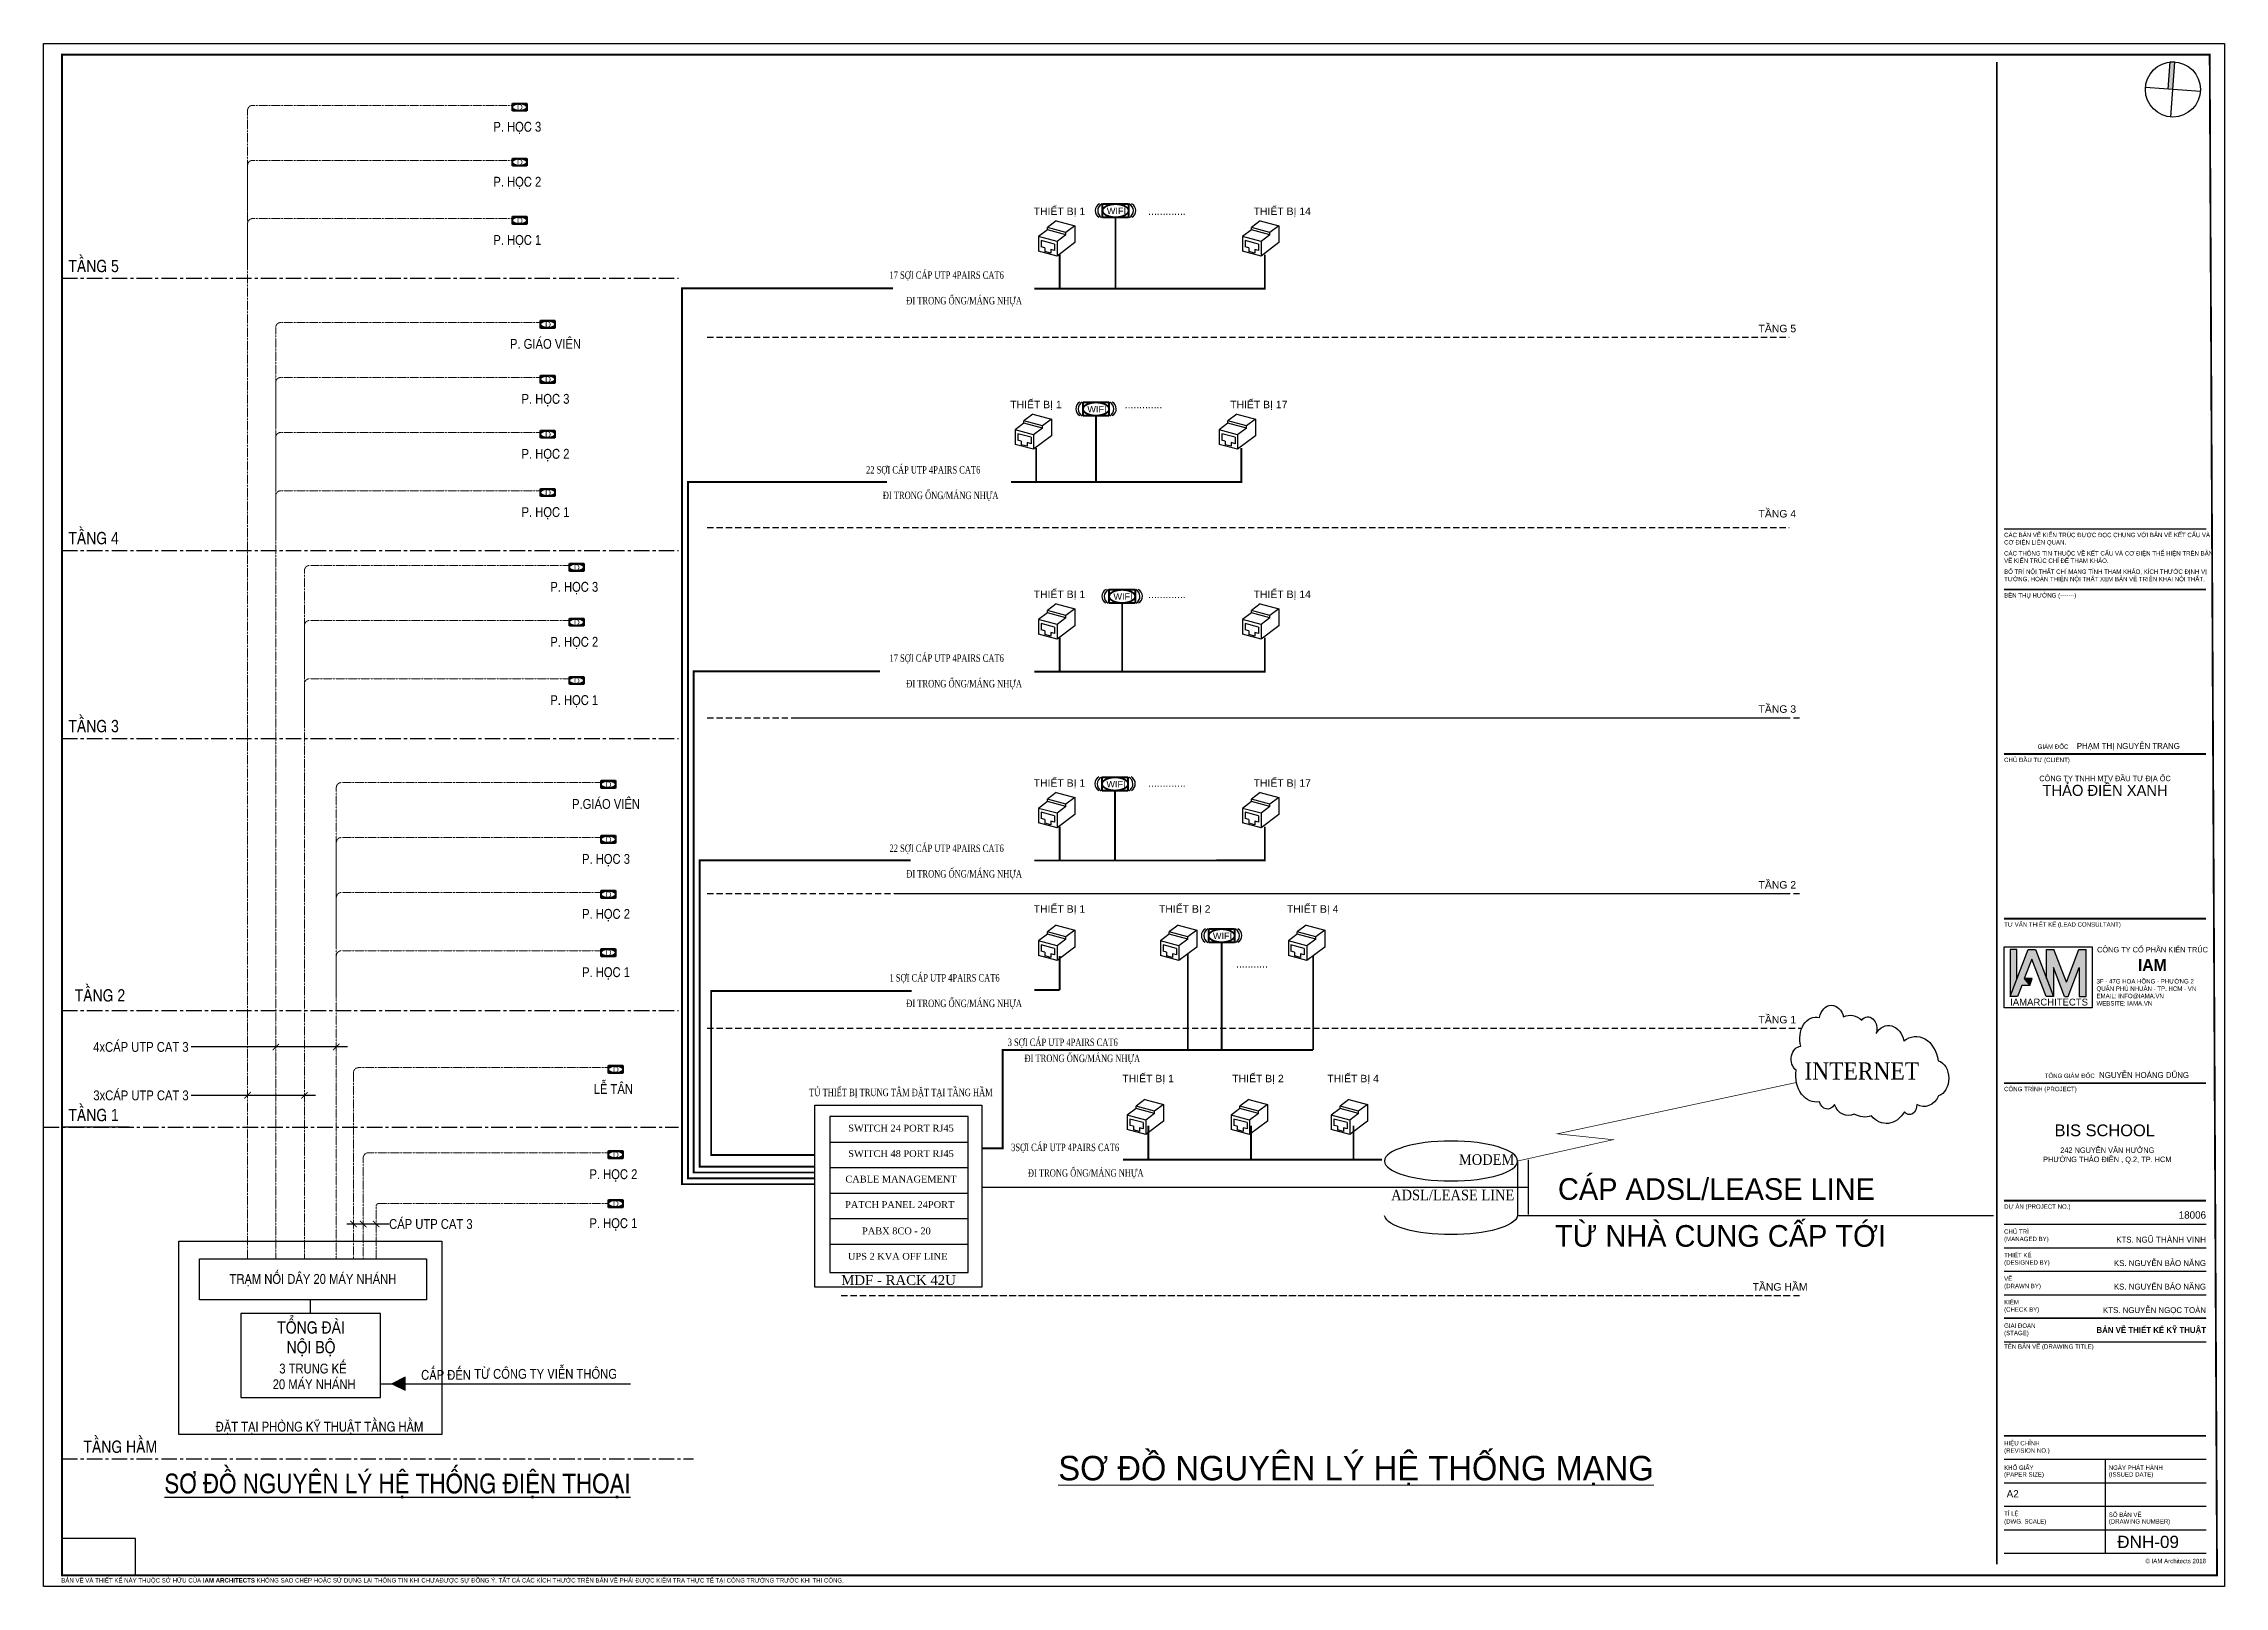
# Model space of a CAD drawing. Header units: inches. Extents: x 1721084 to 1854744, y 225101 to 488646.
# Drawn here: x 1721084 to 1765634, y 414101 to 445601 of the extents above; entities that cross this region are included whole.
import ezdxf
from ezdxf.enums import TextEntityAlignment as Align

# ---------------------------------------------------------------- set-up
doc = ezdxf.new("R2010")
doc.units = ezdxf.units.IN
doc.header["$MEASUREMENT"] = 0
for name, pattern in [('CENTER', [50.8, 31.75, -6.35, 6.35, -6.35]), ('CENTER2', [1.125, 0.75, -0.125, 0.125, -0.125]), ('DASHDOT', [25.4, 12.7, -6.35, 0, -6.35]), ('DASHED', [19.05, 12.7, -6.35]), ('DASHEDX2', [1.5, 1, -0.5]), ('HIDDEN', [0.375, 0.25, -0.125]), ('HIDDENX2', [0.75, 0.5, -0.25])]:
    doc.linetypes.add(name, pattern=pattern)
for name, color, linetype, lineweight in [('. routing', 6, 'HIDDEN', 13), ('.equipment', 1, 'Continuous', 13), ('KHUNG1', 7, 'Continuous', 15), ('TTLL', 252, 'DASHED', 50)]:
    doc.layers.add(name, color=color, linetype=linetype, lineweight=lineweight)
for name, color, linetype in [('.text', 4, 'Continuous'), ('.tray', 4, 'Continuous'), ('0-SDNL', 8, 'Continuous'), ('07-FIN', 9, 'Continuous'), ('22-TIT1', 6, 'Continuous'), ('A-ANNO-DIM 100', 252, 'Continuous'), ('A-TEXT', 2, 'Continuous'), ('Cable', 6, 'Continuous'), ('DUCT', 11, 'Continuous'), ('ELV-TEXT', 2, 'Continuous'), ('ELV-TP', 4, 'Continuous'), ('I.A.M TITLEBLOCK - A2 -H$0$A-ANNO-KEY', 250, 'Continuous'), ('I.A.M TITLEBLOCK - A2 -H$0$A-ANNO-SYMB', 250, 'Continuous'), ('I.A.M TITLEBLOCK - A2 -H$0$A-TBLK-TEXT', 250, 'Continuous'), ('M&E', 6, 'Continuous'), ('MEC_TELNET', 7, 'Continuous'), ('TEXT', 9, 'Continuous'), ('TEXT_TELNET', 4, 'Continuous'), ('tructn', 7, 'Continuous'), ('Xref$0$noi that13-5-2008$0$ID-FURN-ROOM-N', 6, 'Continuous'), ('덕트', 5, 'Continuous')]:
    doc.layers.add(name, color=color, linetype=linetype)
doc.styles.add('ARIAL', font='arial.ttf')
doc.styles.add('AVANTH-B', font='vhavanb.ttf')
doc.styles.add('ht', font='times.ttf')
doc.styles.add('I.A.M TITLEBLOCK - A2 -H$0$IAM TEXT', font='VAVON_.TTF', dxfattribs={"height": 2})
doc.styles.add('I.A.M TITLEBLOCK - A2 -H$0$SYMBTEXT', font='ARIALN.TTF', dxfattribs={"width": 0.8})
doc.styles.add('I.A.M TITLEBLOCK - A2 -H$0$TITLE BLOCK', font='arial.ttf')
doc.styles.add('M&E', font='VHELVCN0.TTF')
doc.styles.add('TEXT', font='vhavan.ttf')
doc.styles.add('vntimeh', font='vntimeh.shx', dxfattribs={"width": 0.9})
doc.styles.add('Xref$0$noi that13-5-2008$0$Arial', font='arial.ttf')

msp = doc.modelspace()

# ---------------------------------------------------------------- texts
at = {"layer": '.text', "style": 'M&E'}
for s, p in [('4xCAÙP UTP CAT 3', (1722097.1, 425115.6)), ('3xCAÙP UTP CAT 3', (1722099.3, 424126.6)), ('CAÙP UTP CAT 3', (1728141.7, 421500.1))]:
    msp.add_text(s, height=200, dxfattribs=at).set_placement(p, align=Align.MIDDLE_LEFT)
for s, height, p in [('TRAÏM NOÁI DAÂY 20 MAÙY NHAÙNH', 200, (1726585.1, 420377.6)), ('%%USÔ ÑOÀ NGUYEÂN LYÙ HEÄ THOÁNG ÑIEÄN THOAÏI', 400, (1728313.2, 416202))]:
    msp.add_text(s, height=height, dxfattribs=at).set_placement(p, align=Align.MIDDLE_CENTER)
at = {"layer": '22-TIT1', "style": 'M&E'}
for s, p in [('TAÀNG 5', (1721588.3, 440936.1)), ('TAÀNG 4', (1721588.3, 435380.3)), ('TAÀNG 3', (1721588.3, 431541.7)), ('TAÀNG 2', (1721718.2, 426043.7)), ('TAÀNG 1', (1721588.3, 423600.4)), ('TAÀNG HAÀM', (1721895.8, 416828.4))]:
    msp.add_text(s, height=250, dxfattribs=at).set_placement(p)
at = {"layer": 'A-TEXT', "style": 'TEXT'}
for s, p in [('C¸p ADSL/LEASE LINE ', (1755339, 422268.2, -11.2)), ('tõ nhµ cung cÊp tíi', (1755339, 421320.2, -11.2))]:
    msp.add_text(s, height=442.241, dxfattribs=at).set_placement(p, align=Align.MIDDLE)
at = {"layer": 'KHUNG1', "style": 'AVANTH-B'}
msp.add_text('%%Us¬ ®å NGUY£N Lý hÖ thèng m¹ng', height=500, dxfattribs=at).set_placement((1753976, 416265.7), align=Align.RIGHT)
at = {"layer": 'TEXT', "color": 4, "style": 'M&E'}
for s, p in [('P. HOÏC 3', (1730759.9, 443904)), ('P. HOÏC 2', (1730759.9, 442781.5)), ('P. HOÏC 1', (1730759.9, 441592)), ('P. GIAÙO VIEÂN', (1731335.9, 439470.8)), ('P. HOÏC 3', (1731335.9, 438348.3)), ('P. HOÏC 2', (1731335.9, 437225.8)), ('P. HOÏC 1', (1731335.9, 436036.3)), ('P. HOÏC 3', (1731923.4, 434509.7)), ('P. HOÏC 2', (1731923.4, 433387.2)), ('P. HOÏC 1', (1731923.4, 432197.7)), ('P.GIAÙO VIEÂN', (1732572.5, 430076.4)), ('P. HOÏC 3', (1732572.5, 428953.9)), ('P. HOÏC 2', (1732572.5, 427831.4)), ('P. HOÏC 1', (1732572.5, 426641.9)), ('LEÃ TAÂN', (1732722.9, 424256.4)), ('P. HOÏC 2', (1732722.9, 422516.9)), ('P. HOÏC 1', (1732722.9, 421516.9))]:
    msp.add_text(s, height=200, dxfattribs=at).set_placement(p, align=Align.MIDDLE_CENTER)
at = {"layer": 'TEXT', "style": 'ht'}
for s, height, p in [('SWITCH 24 PORT RJ45', 140, (1738599, 423456.4)), ('SWITCH 48 PORT RJ45', 140, (1738599, 422936.3)), ('CABLE MANAGEMENT', 140, (1738599, 422416.2)), ('PATCH PANEL 24PORT ', 140, (1738599, 421896.1)), ('PABX 8CO - 20 ', 140, (1738531.1, 421358.6)), ('UPS 2 KVA OFF LINE', 140, (1738531.1, 420839.3)), ('MDF - RACK 42U', 200, (1738548.9, 420355.5))]:
    msp.add_text(s, height=height, dxfattribs=at).set_placement(p, align=Align.MIDDLE)
at = {"layer": 'TEXT', "color": 2, "style": 'M&E'}
for s, height, p in [('TOÅNG ÑAØI', 250, (1726546.1, 419387.3)), ('NOÄI BOÄ', 250, (1726546.1, 418984.8)), ('20 MAÙY NHAÙNH', 200, (1726609.6, 418228.3)), ('3 TRUNG KEÁ', 200, (1726585, 418548.3))]:
    msp.add_text(s, height=height, dxfattribs=at).set_placement(p, align=Align.MIDDLE_CENTER)
for s, p in [('CAÁP ÑEÁN', (1729810.9, 418318.9)), ('TÖØ COÂNG TY VIEÃN THOÂNG', (1732796.9, 418339.9))]:
    msp.add_text(s, height=200, dxfattribs=at).set_placement(p, align=Align.RIGHT)
msp.add_text('ÑAËT TAÏI PHOØNG KYÕ THUAÄT TAÀNG HAÀM', height=200, dxfattribs=at).set_placement((1728840.3, 417202), align=Align.BOTTOM_RIGHT)
at = {"layer": 'TEXT', "color": 7, "linetype": 'Continuous', "style": 'ARIAL'}
msp.add_text('ĐNH-09', height=250, dxfattribs=at).set_placement((1764075.3, 414884.2), align=Align.CENTER)
at = {"layer": 'TEXT_TELNET', "style": 'ARIAL'}
for s, height, p in [('THIẾT BỊ 1', 152.37, (1741308.8, 442102.3)), ('.............', 152.366, (1743646.7, 442102.3)), ('THIẾT BỊ 14', 152.366, (1745801.8, 442102.3)), ('TẦNG 5', 152.37, (1756116, 439708.5)), ('THIẾT BỊ 1', 152.37, (1740829.6, 438156.1)), ('.............', 152.366, (1743167.6, 438156.1)), ('THIẾT BỊ 17', 152.366, (1745322.6, 438156.1)), ('TẦNG 4', 152.37, (1756116, 435926.2)), ('THIẾT BỊ 1', 152.37, (1741308.8, 434281.9)), ('THIẾT BỊ 14', 152.366, (1745801.8, 434281.9)), ('.............', 152.366, (1743646.7, 434281.9)), ('TẦNG 3', 152.37, (1756116, 431938.1)), ('THIẾT BỊ 1', 152.37, (1741308.8, 430428)), ('.............', 152.366, (1743646.7, 430428)), ('THIẾT BỊ 17', 152.366, (1745801.8, 430428)), ('TẦNG 2', 152.37, (1756116, 428349.1)), ('THIẾT BỊ 1', 152.37, (1741308.8, 427856.2)), ('THIẾT BỊ 2', 152.37, (1743868.7, 427856.2)), ('THIẾT BỊ 4', 152.37, (1746483, 427856.2)), ('...........', 152.366, (1745442.5, 426735.5)), ('TẦNG 1', 152.37, (1756116, 425595.9)), ('THIẾT BỊ 1', 152.37, (1743120.3, 424393.5)), ('THIẾT BỊ 2', 152.37, (1745365.3, 424393.5)), ('THIẾT BỊ 4', 152.37, (1747308.2, 424393.5)), ('TẦNG HẦM', 152.37, (1755995.8, 420139.6))]:
    msp.add_text(s, height=height, dxfattribs=at).set_placement(p)
at = {"layer": 'TEXT_TELNET', "style": 'vntimeh', "width": 0.75}
for s, p in [('17 sîi c¸p utp 4pairs cat6', (1738364, 440799.2)), ('®i trong èng/m¸ng nhùa', (1738706.5, 440277.4)), ('22 sîi c¸p utp 4pairs cat6', (1737884.9, 436823.2)), ('®i trong èng/m¸ng nhùa', (1738227.3, 436301.4)), ('17 sîi c¸p utp 4pairs cat6', (1738364, 432978.9)), ('®i trong èng/m¸ng nhùa', (1738706.5, 432457.1)), ('22 sîi c¸p utp 4pairs cat6', (1738364, 429095.1)), ('®i trong èng/m¸ng nhùa', (1738706.5, 428573.3)), ('1 sîi c¸p utp 4pairs cat6', (1738364, 426450.5)), ('®i trong èng/m¸ng nhùa', (1738706.5, 425928.7)), ('3 sîi c¸p utp 4pairs cat6', (1740778.3, 425134.2)), ('®i trong èng/m¸ng nhùa', (1741120.8, 424806)), ('tñ thiÕt bÞ trung t©m ®Æt t¹i tÇng hÇm', (1736723.1, 424110)), ('3sîi c¸p utp 4pairs cat6', (1740848.8, 422987.8)), ('®i trong èng/m¸ng nhùa', (1741191.2, 422466))]:
    msp.add_text(s, height=152.366, dxfattribs=at).set_placement(p)
at = {"layer": 'tructn', "color": 0, "linetype": 'Continuous', "char_height": 277.769, "attachment_point": 3, "style": 'vntimeh'}
for s, insert, width in [('{\\H1.27x;Internet}', (1759397.5, 424800.9, -14.6), 2538.805), ('     {\\H0.7814x;MODEM \\P\\PADSL/LEASE LINE}', (1751127.5, 422924.4, -11.2), 3627.627)]:
    msp.add_mtext(s, dxfattribs=dict(at, insert=insert, width=width))

# ---------------------------------------------------------------- blocks, each defined once
blk = doc.blocks.new('I.A.M TITLEBLOCK - A2 -H$0$LOGO IAM')
h = blk.add_hatch(color=253)
h.dxf.hatch_style = 1
h.paths.add_polyline_path([(0.316, 1.424), (0.148, 1.424), (0.148, 0.272), (0.316, 0.712)])
h = blk.add_hatch(color=251)
h.dxf.hatch_style = 1
h.paths.add_polyline_path([(0.768, 1.424), (0.588, 1.424), (0.148, 0.272), (0.328, 0.272), (0.432, 0.544), (0.628, 0.544), (0.496, 0.712), (0.678, 1.188), (1.028, 0.272), (1.208, 0.272)])
h = blk.add_hatch(color=253)
h.dxf.hatch_style = 1
h.paths.add_polyline_path([(1.22, 1.424), (1.04, 1.424), (1.04, 0.712), (1.208, 0.272), (1.208, 0.984), (1.48, 0.272), (1.572, 0.272), (1.844, 0.984), (1.844, 0.272), (2.012, 0.272), (2.012, 1.424), (1.832, 1.424), (1.526, 0.623)])
h = blk.add_hatch(color=253)
h.dxf.hatch_style = 1
h.paths.add_polyline_path([(0.628, 0.544), (0.692, 0.712), (0.496, 0.712)])
at = {"color": 251}
for p, q in [((0.148, 0.272), (0.588, 1.424)), ((0.678, 1.188), (0.496, 0.712)), ((0.588, 1.424), (0.768, 1.424)), ((1.028, 0.272), (0.678, 1.188)), ((0.768, 1.424), (1.208, 0.272)), ((0.432, 0.544), (0.328, 0.272)), ((0.628, 0.544), (0.432, 0.544)), ((0.328, 0.272), (0.148, 0.272)), ((1.208, 0.272), (1.028, 0.272))]:
    blk.add_line(p, q, dxfattribs=at)
at = {"color": 253}
for p, q in [((1.526, 0.623), (1.22, 1.424)), ((1.526, 0.623), (1.832, 1.424)), ((1.48, 0.272), (1.208, 0.984))]:
    blk.add_line(p, q, dxfattribs=at)
for points in [[(0.316, 0.712), (0.316, 1.424), (0.148, 1.424), (0.148, 0.272)], [(1.04, 0.712), (1.04, 1.424)], [(1.04, 1.424), (1.22, 1.424)], [(1.832, 1.424), (2.012, 1.424)], [(1.844, 0.984), (1.844, 0.272), (2.012, 0.272), (2.012, 1.424)], [(0.496, 0.712), (0.628, 0.544), (0.692, 0.712), (0.496, 0.712)], [(1.208, 0.984), (1.208, 0.272)], [(1.572, 0.272), (1.844, 0.984)], [(1.48, 0.272), (1.572, 0.272)]]:
    blk.add_lwpolyline(points, dxfattribs=at)
at = {"layer": 'Defpoints'}
blk.add_lwpolyline([(2.161, 0), (0, 0), (0, 1.488), (2.161, 1.488)], close=True, dxfattribs=at)
at = {"color": 251, "insert": (0.148, 0.136), "char_height": 0.16727, "attachment_point": 4, "style": 'I.A.M TITLEBLOCK - A2 -H$0$SYMBTEXT'}
blk.add_mtext_dynamic_manual_height_columns('{\\fHelvetica World|b0|i0|c0|p34;\\W1;IAM\\C253;ARCHITECTS}', width=1.76067, gutter_width=315, heights=[0], dxfattribs=at)
blk = doc.blocks.new('I.A.M TITLEBLOCK - A2 -H$0$TRUE NORTH')
at = {"layer": 'I.A.M TITLEBLOCK - A2 -H$0$A-ANNO-SYMB'}
h = blk.add_hatch(color=256, dxfattribs=at)
h.dxf.hatch_style = 1
h.paths.add_polyline_path([(-250, 1479, -0.0418865), (0, 1500), (0, 0), (-250, 0)])
h.paths.add_polyline_path([(0, 1500, 0.0418865), (-250, 1479), (-250, 1500)])
for points in [[(0, 1500), (-250, 1500)], [(-250, 0), (-250, 1500)], [(0, -1500), (0, 1500)], [(1500, 0), (-1500, 0)], [(-250, -1500), (-250, -1479)]]:
    blk.add_lwpolyline(points, dxfattribs=at)
blk.add_circle((0, 0), 1500, dxfattribs=at)
blk = doc.blocks.new('I.A.M TITLEBLOCK - A2 -H')
at = {"const_width": 0.5}
blk.add_lwpolyline([(5, 3), (592, 3), (590, 417), (5, 417)], close=True, dxfattribs=at)
for points in [[(532, 6), (532, 415)], [(534, 271.4), (589, 271.4)], [(534, 226.6), (589, 226.6)], [(534, 181.8), (589, 181.8)], [(534, 137), (589, 137)], [(534, 105), (589, 105)], [(534, 73), (589, 73)], [(534, 41), (589, 41)]]:
    blk.add_lwpolyline(points, dxfattribs=at)
at = {"color": 2}
for points in [[(534, 287.9), (589, 287.9)], [(534, 98.6), (589, 98.6)], [(534, 92.2), (589, 92.2)], [(534, 85.8), (589, 85.8)], [(534, 79.4), (589, 79.4)], [(534, 73), (589, 73)], [(534, 66.6), (589, 66.6)], [(534, 34.6), (589, 34.6)], [(561.5, 34.6), (561.5, 9)], [(534, 28.2), (589, 28.2)], [(534, 21.8), (589, 21.8)], [(534, 15.4), (589, 15.4)], [(534, 9), (589, 9)]]:
    blk.add_lwpolyline(points, dxfattribs=at)
at = {"layer": 'Defpoints'}
blk.add_lwpolyline([(0, 420), (594, 420), (594, 0), (0, 0)], close=True, dxfattribs=at)
at = {"layer": 'Defpoints', "color": 8}
blk.add_lwpolyline([(5, 3), (25, 3), (25, 13), (5, 13)], close=True, dxfattribs=at)
at = {"xscale": 11.10768265360305, "yscale": 11.10768265360305, "zscale": 11.10768265360305}
blk.add_blockref('I.A.M TITLEBLOCK - A2 -H$0$LOGO IAM', (534, 157.54), dxfattribs=at)
at = {"layer": 'I.A.M TITLEBLOCK - A2 -H$0$A-ANNO-KEY', "xscale": 0.005, "yscale": 0.005, "zscale": 0.005, "rotation": 355.8874453798923}
blk.add_blockref('I.A.M TITLEBLOCK - A2 -H$0$TRUE NORTH', (579.97, 407.52), dxfattribs=at)
at = {"insert": (534.7, 26.2), "char_height": 2, "width": 2.797, "attachment_point": 1, "style": 'I.A.M TITLEBLOCK - A2 -H$0$IAM TEXT'}
blk.add_mtext('A2', dxfattribs=at)
at = {"layer": 'Defpoints', "color": 2, "lineweight": 0, "insert": (589, 70.6), "char_height": 1.6, "width": 56.5421, "attachment_point": 3, "style": 'I.A.M TITLEBLOCK - A2 -H$0$TITLE BLOCK'}
blk.add_mtext('{\\fVNI-Avo|b1|i0|c0|p2;\\C7;BAÛN VEÕ THIEÁT KEÁ KYÕ THUAÄT }', dxfattribs=at)
at = {"layer": 'I.A.M TITLEBLOCK - A2 -H$0$A-TBLK-TEXT', "color": 2, "lineweight": 0, "style": 'I.A.M TITLEBLOCK - A2 -H$0$TITLE BLOCK'}
for s, insert, char_height, width, attachment_point in [('\\pt1.2;{\\fVNI-Avo|b0|i0|c0|p2;CAÙC BAÛN VEÕ KIEÁN TRUÙC ÑÖÔÏC ÑOÏC CHUNG VÔÙI BAÛN VEÕ KEÁT CAÁU VAØ CÔ ÑIEÄN LIEÂN QUAN.}', (534, 286.84), 1.2, 55, 1), ('\\pt1.5;{\\fVNI-Avo|b0|i0|c0|p2;CAÙC THOÂNG TIN THUOÄC VEÀ KEÁT CAÁU VAØ CÔ ÑIEÄN THEÅ HIEÄN TREÂN BAÛN VEÕ KIEÁN TRUÙC CHÆ ÑEÅ THAM KHAÛO.}', (534, 281.84), 1.2, 55.5702, 1), ('\\pt1.5;{\\fVNI-Avo|b0|i0|c0|p2;BOÁ TRÍ NOÄI THAÁT CHÆ MANG TÍNH THAM KHAÛO, KÍCH THÖÔÙC ÑÒNH VÒ TÖÔØNG, HOAØN THIEÄN NOÄI THAÁT XEM BAÛN VEÕ TRIEÅN KHAI NOÄI THAÁT.}', (534, 276.84), 1.2, 55.0778, 1), ('\\pt1.2;{\\fVNI-Avo|b0|i0|c0|p2;BEÂN THUÏ HÖÔÛNG \\C7;(-------)}', (534, 270.4), 1.2, 22.2752, 1), ('\\pt1.2;{\\fVNI-Avo|b0|i0|c0|p2;CHUÛ ÑAÀU TÖ \\C7;(CLIENT)}', (534, 225.6), 1.2, 22.2752, 1), ('{\\fVNI-Avo|b0|i0|c0|p2;\\H0.75x;\\C7;GIAÙM ÑOÁC     \\H1.333x;\\C2;PHAÏM THÒ NGUYEÂN TRANG}', (581.86, 229.6), 1.6, 73.1889, 3), ('\\pt1.2;{\\fVNI-Avo|b0|i0|c0|p2;TÖ VAÁN THIEÁT KEÁ \\C7;(LEAD CONSULTANT)}', (534, 180.8), 1.2, 50.3414, 1), ('{\\fVNI-Avo|b0|i0|c0|p2;\\H0.75x;\\C7;TOÅNG GIAÙM ÑOÁC\\H1.333x;  \\C2;NGUYEÃN HOAØNG DUÕNG}', (584.36, 140), 1.6, 73.1889, 3), ('\\pt1.2;{\\fVNI-Avo|b0|i0|c0|p2;COÂNG TRÌNH \\C7;(PROJECT)}', (534, 136), 1.2, 22.2752, 1), ('\\pt1.2;{\\fVNI-Avo|b0|i0|c0|p2;DÖÏ AÙN \\C7;(PROJECT NO.)}', (534, 104), 1.2, 46.5421, 1), ('\\pt2;{\\fVNI-Avo|b0|i0|c0|p2;\\C7;18006}', (589, 102.1), 2, 46.5421, 3), ('\\pt1.2;{\\fVNI-Avo|b0|i0|c0|p2;CHUÛ TRÌ\\P\\C7;(MANAGED BY)}', (534, 95.4), 1.2, 14, 4), ('{\\fVNI-Avo|b0|i0|c0|p2;KTS. NG}Ũ THÀNH VINH', (589, 95.2), 1.6, 46.5421, 3), ('\\pt1.2;{\\fVNI-Avo|b0|i0|c0|p2;THIEÁT KEÁ \\P\\C7;(DESIGNED BY)}', (534, 89), 1.2, 14, 4), ('{\\fVNI-Avo|b0|i0|c0|p2;KS. NGUYEÃN BAÛO NAÊNG}', (589, 88.8), 1.6, 46.5421, 3), ('\\pt1.2;{\\fVNI-Avo|b0|i0|c0|p2;VEÕ \\P\\C7;(DRAWN BY)}', (534, 82.6), 1.2, 14, 4), ('\\pt1.2;{\\fVNI-Avo|b0|i0|c0|p2;KIEÅM\\P\\C7;(CHECK BY)}', (534, 76.2), 1.2, 14, 4), ('{\\fVNI-Avo|b0|i0|c0|p2;KS. NGUYEÃN BAÛO NAÊNG}', (589, 82.4), 1.6, 46.5421, 3), ('\\pt1.2;{\\fVNI-Avo|b0|i0|c0|p2;GIAI ÑOAÏN \\C7;(STAGE)}', (534, 69.8), 1.2, 14, 4), ('{\\fVNI-Avo|b0|i0|c0|p0;KTS. NGUYEÃN NGOÏC TOAØN}', (589, 76), 1.6, 46.5421, 3), ('\\pt1.2;{\\fVNI-Avo|b0|i0|c0|p2;TEÂN BAÛN VEÕ \\C7;(DRAWING TITLE)}', (534, 65.1), 1.2, 37.4385, 4), ('\\pt1.2;{\\fVNI-Avo|b0|i0|c0|p2;HIEÄU CHÆNH \\C7;(REVISION NO.)}', (534, 37.8), 1.2, 14, 4), ('\\pt1.2;{\\fVNI-Avo|b0|i0|c0|p2;\\C7;(PAPER SIZE)}', (534, 30.3), 1.2, 14, 4), ('\\pt1.2;{\\fVNI-Avo|b0|i0|c0|p2;KHOÅ GIAÁY}', (534, 32.3), 1.2, 14, 4), ('\\pt1.2;{\\fVNI-Avo|b0|i0|c0|p2;\\C7;(ISSUED DATE)}', (562.5, 30.3), 1.2, 22.2752, 4), ('\\pt1.2;{\\fVNI-Avo|b0|i0|c0|p2;NGAØY PHAÙT HAØNH}', (562.5, 32.3), 1.2, 22.2752, 4), ('\\pt1.2;{\\fVNI-Avo|b0|i0|c0|p2;TÆ LEÄ}', (534, 19.7), 1.2, 14, 4), ('\\pt1.2;{\\fVNI-Avo|b0|i0|c0|p2;\\C7;(DWG. SCALE)}', (534, 17.5), 1.2, 14, 4), ('\\pt1.2;{\\fVNI-Avo|b0|i0|c0|p2;SOÁ BAÛN VEÕ}', (562.5, 19.5), 1.2, 22.2752, 4), ('\\pt1.2;{\\fVNI-Avo|b0|i0|c0|p2;\\C7;(DRAWING NUMBER)}', (562.5, 17.5), 1.2, 22.2752, 4), ('\\pt1.8;{\\fVNI-Avo|b0|i0|c0|p2;BAÛN VEÕ VAØ THIEÁT KEÁ NAØY THUOÄC SÔÛ HÖÕU CUÛA \\fVNI-Avo|b1|i0|c0|p2;IAM ARCHITECTS\\fVNI-Avo|b0|i0|c0|p2; KHOÂNG SAO CHEÙP HOAËC SÖÛ DUÏNG LAÏI THOÂNG TIN KHI CHÖAÑÖÔÏC SÖÏ ÑOÀNG YÙ. TAÁT CAÛ CAÙC KÍCH THÖÔÙC TREÂN BAÛN VEÕ PHAÛI ÑÖÔÏC KIEÅM TRA THÖÏC TEÁ TAÏI COÂNG TRÖÔØNG TRÖÔÙC KHI THI COÂNG.}', (4.81, 2.24), 1.2, 216.8663, 1)]:
    blk.add_mtext(s, dxfattribs=dict(at, insert=insert, char_height=char_height, width=width, attachment_point=attachment_point))
at = {"layer": 'I.A.M TITLEBLOCK - A2 -H$0$A-TBLK-TEXT', "color": 7, "lineweight": 0, "style": 'I.A.M TITLEBLOCK - A2 -H$0$TITLE BLOCK'}
for s, insert, char_height, width, attachment_point in [('{\\fVNI-Avo|b0|i0|c0|p2;COÂNG TY TNHH MTV ÑAÀU TÖ ÑÒA OÁC \\P\\H2x;THAÛO ÑIEÀN XANH\\H1.5056x; }', (561.5, 220.7), 1.5, 60, 2), ('{\\fVNI-Avo|b0|i0|c0|p2;COÂNG TY COÅ PHAÀN KIEÁN TRUÙC}', (574.42, 174.09), 1.5, 32.0194, 2), ('\\pt3.2;{\\fVNI-Avo|b1|i0|c0|p2;\\C2;IAM}', (574.37, 170.76), 3.2, 32.0194, 2), ('{\\fVNI-Avo|b0|i0|c0|p2;3F - 47G HOA HOÀNG - PHÖÔØNG 2 \\P\\pt1.2;QUAÄN PHUÙ NHUAÄN - TP. HCM - VN\\PEMAIL: INFO@IAMA.VN\\PWEBSITE: IAMA.VN}', (559.17, 165.33), 1.2, 41.4233, 1)]:
    blk.add_mtext(s, dxfattribs=dict(at, insert=insert, char_height=char_height, width=width, attachment_point=attachment_point))
at = {"layer": 'I.A.M TITLEBLOCK - A2 -H$0$A-TBLK-TEXT', "color": 7, "width": 60, "attachment_point": 2, "style": 'I.A.M TITLEBLOCK - A2 -H$0$TITLE BLOCK'}
for s, insert, char_height in [('BIS SCHOOL', (561.41, 125.75), 3.2), ('{\\fVNI-Avo|b0|i0|c0|p0;242 NGUYEÃN VAÊN HÖÔÛNG \\PPHÖÔØNG THAÛO ÑIEÀN , Q.2, TP. HCM}', (562.1, 119.5), 1.5)]:
    blk.add_mtext(s, dxfattribs=dict(at, insert=insert, char_height=char_height))
at = {"layer": 'I.A.M TITLEBLOCK - A2 -H$0$A-TBLK-TEXT', "color": 2, "insert": (589, 7.5), "char_height": 1.2, "width": 21, "attachment_point": 3, "style": 'I.A.M TITLEBLOCK - A2 -H$0$TITLE BLOCK'}
blk.add_mtext('{\\fVNI-Avo|b0|i0|c0|p0;© IAM Architects 2018}', dxfattribs=at)
blk = doc.blocks.new('RJ11')
at = {"layer": 'Cable', "linetype": 'DASHEDX2', "ltscale": 150}
h = blk.add_hatch(color=3, dxfattribs=at)
h.dxf.hatch_style = 1
h.paths.add_polyline_path([(100, 200), (-100, 200), (0, 0)])
at = {"layer": 'Cable', "color": 3, "linetype": 'Continuous', "ltscale": 150}
blk.add_lwpolyline([(100, 200), (-100, 200), (0, 0)], close=True, dxfattribs=at)
blk = doc.blocks.new('O DIEN THOAI')
at = {"layer": 'TTLL', "color": 2, "linetype": 'ByBlock', "ltscale": 250}
blk.add_lwpolyline([(-192674, 104452), (-192089, 104452), (-192089, 104145), (-192674, 104145)], close=True, dxfattribs=at)
at = {"layer": 'TTLL', "color": 7, "linetype": 'ByBlock', "ltscale": 250}
blk.add_ellipse((-192382, 104299), major_axis=(-293, 0), ratio=0.525838, dxfattribs=at)
at = {"layer": 'Xref$0$noi that13-5-2008$0$ID-FURN-ROOM-N', "insert": (-192581, 104176), "char_height": 236.4, "width": 579.73, "attachment_point": 7, "style": 'Xref$0$noi that13-5-2008$0$Arial'}
blk.add_mtext(' D', dxfattribs=at)
blk = doc.blocks.new('RJ45JACK')
at = {"layer": '0-SDNL'}
for p, q in [((414190, 331991), (410929, 331115)), ((410929, 331115), (412491, 329937)), ((410929, 331115), (410929, 328159)), ((412491, 329937), (415752, 330813)), ((412491, 329529), (415752, 330405)), ((414190, 331991), (415752, 330813)), ((415752, 330405), (415752, 330813)), ((415752, 330405), (417314, 329227)), ((410929, 328159), (414053, 325803)), ((412491, 329529), (412491, 329937)), ((412491, 329529), (414053, 328351)), ((414053, 328351), (417314, 329227)), ((414053, 328351), (414053, 325803)), ((414053, 325803), (417314, 326679)), ((414511, 327912), (416855, 328542)), ((414511, 327912), (414511, 326796)), ((414511, 326796), (415176, 326975)), ((415176, 326975), (415176, 326334)), ((415176, 326334), (416219, 326614)), ((416219, 327255), (416855, 327426)), ((416219, 327255), (416219, 326614)), ((416855, 328542), (416855, 327426)), ((417314, 329227), (417314, 326679))]:
    blk.add_line(p, q, dxfattribs=at)
blk = doc.blocks.new('cloud')
at = {"color": 3, "linetype": 'Continuous'}
for centre, major_axis, ratio, start_param, end_param in [((2334631, -1102256), (0, -177), 0.755701, 2.381517, 5.115643), ((2334890, -1102426), (0, -372), 0.755701, 2.769753, 3.778536), ((2335171, -1102154), (0, -248), 0.755701, 1.841222, 4.408633), ((2335402, -1102399), (0, -318), 0.755701, 1.196635, 3.356094), ((2333918, -1102815), (0, -446), 0.755701, 2.58599, 4.51831), ((2334323, -1102517), (0, -311), 0.755701, 2.232369, 4.451179), ((2335625, -1102706), (0, -191), 0.755701, 0.527505, 3.135292), ((2333633, -1102991), (0, -269), 0.755701, 3.366358, 6.028119), ((2335400, -1102942), (0, -401), 0.755701, 6.122671, 8.031589), ((2333796, -1103075), (0, -334), 0.755701, 5.266014, 6.724245), ((2335226, -1103275), (15, -172), 0.762008, -0.975279, 1.127879), ((2334014, -1103383), (0, -145), 0.755701, 4.673161, 7.044821), ((2334356, -1103215), (0, -446), 0.755701, 5.370749, 7.009107), ((2334700, -1103190), (-105, -364), 0.866916, -0.048592, 0.731936), ((2334903, -1103232), (49, -308), 0.777051, -0.492665, 0.946227)]:
    blk.add_ellipse(centre, major_axis=major_axis, ratio=ratio, start_param=start_param, end_param=end_param, dxfattribs=at)
blk = doc.blocks.new('EWWEW')
at = {"layer": 'DUCT', "color": 6, "lineweight": -2}
for centre, start, end in [((1744659, 291523), 117.6322, 240.9148), ((1744708, 291520), 117.6322, 240.9148), ((1745123, 291520), 299.0852, 62.3678), ((1745172, 291523), 299.0852, 62.3678)]:
    blk.add_arc(centre, 157, start, end, dxfattribs=at)
at = {"layer": 'TTLL', "color": 2, "linetype": 'ByBlock', "ltscale": 250}
blk.add_lwpolyline([(1744652, 291659), (1745179, 291659), (1745179, 291382), (1744652, 291382)], close=True, dxfattribs=at)
at = {"layer": 'TTLL', "color": 7, "linetype": 'ByBlock', "ltscale": 250}
blk.add_ellipse((1744916, 291520), major_axis=(-263, 0), ratio=0.525838, dxfattribs=at)
at = {"layer": 'Xref$0$noi that13-5-2008$0$ID-FURN-ROOM-N', "insert": (1744738, 291450), "char_height": 133, "width": 326.1, "attachment_point": 7, "style": 'Xref$0$noi that13-5-2008$0$Arial'}
blk.add_mtext(' WIFI', dxfattribs=at)

# ---------------------------------------------------------------- linework, layer by layer
at = {"layer": '. routing', "color": 3, "linetype": 'CENTER2', "ltscale": 2}
for points in [[(1730660, 444339.8), (1725350.4, 444339.8, 0.4142136), (1725250.4, 444239.8), (1725250.4, 442179)], [(1730660, 443217.3), (1725350.4, 443217.3, 0.4142136), (1725250.4, 443117.3), (1725250.4, 441056.5)], [(1730660, 442027.8), (1725350.4, 442027.8, 0.4142136), (1725250.4, 441927.8), (1725250.4, 420791.9)], [(1731236, 439906.5), (1725926.4, 439906.5, 0.4142136), (1725826.4, 439806.5), (1725826.4, 437745.8)], [(1731236, 438784), (1725926.4, 438784, 0.4142136), (1725826.4, 438684), (1725826.4, 436623.3)], [(1731236, 437661.5), (1725926.4, 437661.5, 0.4142136), (1725826.4, 437561.5), (1725826.4, 435500.8)], [(1731236, 436472), (1725926.4, 436472, 0.4142136), (1725826.4, 436372), (1725826.4, 420791.9)], [(1731823.5, 434945.4), (1726513.9, 434945.4, 0.4142136), (1726413.9, 434845.4), (1726413.9, 432784.7)], [(1731823.5, 433822.9), (1726513.9, 433822.9, 0.4142136), (1726413.9, 433722.9), (1726413.9, 431662.2)], [(1731823.5, 432633.4), (1726513.9, 432633.4, 0.4142136), (1726413.9, 432533.4), (1726413.9, 420791.9)], [(1732472.7, 430512.2), (1727163.1, 430512.2, 0.4142136), (1727063.1, 430412.2), (1727063.1, 428351.4)], [(1732472.7, 429389.7), (1727163.1, 429389.7, 0.4142136), (1727063.1, 429289.7), (1727063.1, 427228.9)], [(1732472.7, 428267.2), (1727163.1, 428267.2, 0.4142136), (1727063.1, 428167.2), (1727063.1, 426106.4)], [(1732472.7, 427077.7), (1727163.1, 427077.7, 0.4142136), (1727063.1, 426977.7), (1727063.1, 420791.9)], [(1732623, 424692.1), (1727513.4, 424692.1, 0.4142136), (1727413.4, 424592.1), (1727413.4, 420791.9)], [(1732623, 422952.7), (1727713.4, 422952.7, 0.4142136), (1727613.4, 422852.7), (1727613.4, 420791.9)], [(1732623, 421916.7), (1727927.1, 421916.7, 0.4142136), (1727877.1, 421866.7), (1727877.1, 420791.9)]]:
    msp.add_lwpolyline(points, format="xyb", dxfattribs=at)
at = {"layer": '.tray', "color": 8}
msp.add_lwpolyline([(1723843.6, 421148.7), (1729216, 421148.7), (1729216, 417202), (1723843.6, 417202)], close=True, dxfattribs=at)
at = {"color": 7, "linetype": 'HIDDENX2', "const_width": 20}
for points in [[(1725760.5, 425049.6), (1725892.4, 425181.6)], [(1726997.1, 425049.6), (1727129.1, 425181.6)], [(1725184.5, 424060.6), (1725316.4, 424192.6)], [(1726348, 424060.6), (1726479.9, 424192.6)], [(1727479.4, 421434.1), (1727347.5, 421566.1)], [(1727679.4, 421434.1), (1727547.5, 421566.1)], [(1727943.1, 421434.1), (1727811.1, 421566.1)]]:
    msp.add_lwpolyline(points, dxfattribs=at)
at = {"color": 94, "const_width": 13.6, "elevation": -11.2}
msp.add_lwpolyline([(1751196.2, 422786), (1753145.3, 423220.9), (1752007.6, 423341.3), (1756892.7, 424389.8)], dxfattribs=at)
at = {"layer": '0-SDNL', "color": 3}
for p, q in [((1751196.2, 422786, -11.2), (1751196.2, 421664.3, -11.2)), ((1751411.9, 422813, -11.2), (1751411.9, 421691.3, -11.2))]:
    msp.add_line(p, q, dxfattribs=at)
at = {"layer": '0-SDNL', "color": 3, "extrusion": (0, 0, -1)}
msp.add_ellipse((1749836.1, 422786, -11.2), major_axis=(1360.1, 0), ratio=0.2991452, dxfattribs=at)
msp.add_ellipse((1749836.1, 421689.3, -11.2), major_axis=(-1360.1, 0), ratio=0.2991452, start_param=3.2032401, end_param=6.2215379, dxfattribs=at)
at = {"layer": '07-FIN', "linetype": 'CENTER', "ltscale": 10}
for p, q in [((1721458.5, 440809.7), (1734052.5, 440809.7)), ((1721458.5, 435254), (1734052.5, 435254)), ((1721458.5, 431415.3), (1734052.5, 431415.3)), ((1721458.5, 425859.6), (1734052.5, 425859.6)), ((1721083.5, 423474), (1734052.5, 423474)), ((1721458.5, 416702), (1734360, 416702))]:
    msp.add_line(p, q, dxfattribs=at)
at = {"layer": '07-FIN', "ltscale": 2}
msp.add_line((1722829.2, 423474), (1721458.5, 423474), dxfattribs=at)
at = {"layer": 'DUCT', "linetype": 'DASHDOT'}
msp.add_line((1724267, 420791.9), (1727063.1, 420791.9), dxfattribs=at)
at = {"layer": 'ELV-TEXT'}
for points in [[(1726538.6, 419669.7), (1726538.6, 419951.3)], [(1727967.2, 418237.9), (1733071.9, 418237.9)]]:
    msp.add_lwpolyline(points, dxfattribs=at)
at = {"layer": 'ELV-TP', "color": 1, "linetype": 'Continuous'}
for p, q in [((1737145.7, 423171.7), (1739970.1, 423171.7)), ((1737145.7, 422651.6), (1739970.1, 422651.6)), ((1737145.7, 422131.5), (1739970.1, 422131.5)), ((1737145.7, 421611.4), (1739970.1, 421611.4)), ((1737145.7, 421091.3), (1739970.1, 421091.3))]:
    msp.add_line(p, q, dxfattribs=at)
at = {"layer": 'ELV-TP', "color": 9}
msp.add_lwpolyline([(1736840.5, 423929.4), (1740251.1, 423929.4), (1740251.1, 420212.8), (1736840.5, 420212.8)], close=True, dxfattribs=at)
at = {"layer": 'ELV-TP', "color": 1}
msp.add_lwpolyline([(1737145.7, 420511.7), (1739970.1, 420511.7), (1739970.1, 423691.8), (1737145.7, 423691.8)], close=True, dxfattribs=at)
at = {"layer": 'MEC_TELNET', "linetype": 'DASHED', "ltscale": 10}
for p, q in [((1734639.1, 439605.2), (1756740, 439605.2)), ((1734639.1, 435721.5), (1756740, 435721.5)), ((1734639.1, 431837.7), (1756740, 431837.7)), ((1736458.1, 431837.7), (1754921.1, 431837.7)), ((1738541.3, 431837.7), (1757004.3, 431837.7)), ((1734639.1, 428248.8), (1756740, 428248.8)), ((1738541.3, 428248.8), (1757004.3, 428248.8)), ((1734639.1, 425495.6), (1757004.3, 425495.6)), ((1737379.7, 420039.3), (1756740, 420039.3)), ((1738541.3, 420039.3), (1757004.3, 420039.3))]:
    msp.add_line(p, q, dxfattribs=at)
at = {"layer": 'MEC_TELNET', "const_width": 38.7}
for points in [[(1742981.1, 442051.2), (1742981.1, 440596.9)], [(1741323.9, 440596.6), (1746032.2, 440597.4), (1746032.2, 441289.9)], [(1741838.6, 440598.1), (1741838.6, 441289.1)], [(1746032.2, 440598.1), (1746032.2, 441289.1)], [(1736840.5, 422313.4), (1734127, 422313.4), (1734127, 440605.6), (1738438.6, 440605.6)], [(1742583.1, 438001.7), (1742583.1, 436650.8)], [(1740844.8, 436650.5), (1745553, 436651.2), (1745553, 437343.7)], [(1741359.5, 436652), (1741359.5, 437343)], [(1745553, 436652), (1745553, 437343)], [(1736840.5, 422432.3), (1734245.9, 422432.3), (1734245.9, 436652), (1738315, 436652)], [(1743116.1, 434176.2), (1743116.1, 432776.5)], [(1741323.9, 432776.3), (1746032.2, 432777), (1746032.2, 433469.5)], [(1741838.6, 432777.8), (1741838.6, 433468.7)], [(1746032.2, 432777.8), (1746032.2, 433468.7)], [(1736840.5, 422551.2), (1734364.9, 422551.2), (1734364.9, 432785.2), (1738172.7, 432785.2)], [(1742972.1, 430346.7), (1742972.1, 428922.7)], [(1741323.9, 428922.4), (1746032.2, 428923.2), (1746032.2, 429615.6)], [(1741838.6, 428923.9), (1741838.6, 429614.9)], [(1746032.2, 428923.9), (1746032.2, 429614.9)], [(1736840.5, 422670.1), (1734483.8, 422670.1), (1734483.8, 428923.9), (1738794.1, 428923.9)], [(1745148.1, 427247.7), (1745148.1, 425052.2)], [(1741838.6, 426279.3), (1741838.6, 426970.3)], [(1744458, 427017.6), (1744458, 425052.2)], [(1747018.5, 425052.2), (1747018.5, 426970.3)], [(1738818.7, 426256.9), (1734721.6, 426256.9), (1734721.6, 422908), (1736840.5, 422908)], [(1741323.9, 426277.8), (1741838.6, 426279.3)], [(1740251.1, 423046.1), (1740677, 423046.1), (1740677, 425052.2), (1747017.8, 425052.2)], [(1743650.1, 422816.6), (1743650.1, 423507.6)], [(1745749.7, 422816.6), (1745749.7, 423507.6)], [(1747843.6, 422816.6), (1747843.6, 423507.6)], [(1743135.4, 422815.1), (1748424, 422815.1)]]:
    msp.add_lwpolyline(points, dxfattribs=at)
at = {"layer": 'TEXT', "color": 7, "linetype": 'Continuous'}
for points in [[(1727291.4, 425115.6), (1724098.7, 425115.6)], [(1726639.4, 424126.6), (1724098.7, 424126.6)], [(1727275.4, 421500.1), (1728141.7, 421500.1)]]:
    msp.add_lwpolyline(points, dxfattribs=at)
at = {"layer": 'TEXT'}
for points in [[(1724267, 420791.9), (1728903.2, 420791.9), (1728903.2, 419951.3), (1724267, 419951.3)], [(1727967.2, 419669.7), (1725110.1, 419669.7), (1725110.1, 417954.8), (1727967.2, 417954.8)]]:
    msp.add_lwpolyline(points, close=True, dxfattribs=at)
at = {"layer": '덕트'}
for p, q in [((1740251.1, 422251.8, -1.1), (1751410.6, 422252.2, -11.2)), ((1760915.3, 421664.3, -11.2), (1751193.6, 421664.3, -11.2))]:
    msp.add_line(p, q, dxfattribs=at)

# ---------------------------------------------------------------- block references
at = {"layer": '.equipment', "xscale": 1.333333333372135, "yscale": 1.333333333372135, "zscale": 1.333333333372135, "rotation": 270}
msp.add_blockref('RJ11', (1728202.9, 418237.9), dxfattribs=at)
at = {"layer": 'A-ANNO-DIM 100', "xscale": 75, "yscale": 75, "zscale": 75}
msp.add_blockref('I.A.M TITLEBLOCK - A2 -H', (1721083.5, 414101), dxfattribs=at)
at = {"layer": 'DUCT', "linetype": 'DASHDOT'}
for p in [(-1934.5, 150669.5), (-2332.5, 146620), (-1799.5, 142794.5), (-1943.5, 138965), (232.5, 135866)]:
    msp.add_blockref('EWWEW', p, dxfattribs=at)
at = {"layer": 'M&E', "color": 1, "xscale": -1.37561844708398, "yscale": 1.375618446909357, "zscale": 1.375618446967654}
msp.add_blockref('cloud', (4969912.5, 1941768.2), dxfattribs=at)
at = {"layer": 'MEC_TELNET', "xscale": -0.1160883619450033, "yscale": 0.1160883621196263, "zscale": 0.1160883620689655}
for p in [(1789853.6, 403441.8), (1794021.1, 403441.8), (1789374.5, 399495.7), (1793542, 399495.7), (1789853.6, 395621.4), (1794021.1, 395621.4), (1789853.6, 391767.6), (1794021.1, 391767.6), (1789853.6, 389058.9), (1792343.4, 389058.9), (1794957.7, 389058.9), (1791665.1, 385503.7), (1793787.2, 385503.7), (1795832.6, 385503.7)]:
    msp.add_blockref('RJ45JACK', p, dxfattribs=at)
at = {"layer": 'TTLL', "xscale": 0.5, "yscale": 0.5, "zscale": 0.5}
for p in [(1826997.2, 392154.5), (1826997.2, 391032), (1826997.2, 389842.5), (1827573.2, 387721.3), (1827573.2, 386598.8), (1827573.2, 385476.3), (1827573.2, 384286.8), (1828160.7, 382760.2), (1828160.7, 381637.7), (1828160.7, 380448.2), (1828809.8, 378326.9), (1828809.8, 377204.4), (1828809.8, 376081.9), (1828809.8, 374892.4), (1828960.2, 372506.8), (1828960.2, 370767.4), (1828960.2, 369767.4)]:
    msp.add_blockref('O DIEN THOAI', p, dxfattribs=at)

msp.set_redraw_order([(e.dxf.handle, doc.entitydb.next_handle()) for e in msp.query("TEXT MTEXT ATTDEF DIMENSION ARC_DIMENSION")])  # texts and dimensions are drawn at this point

doc.saveas('drawing.dxf')
